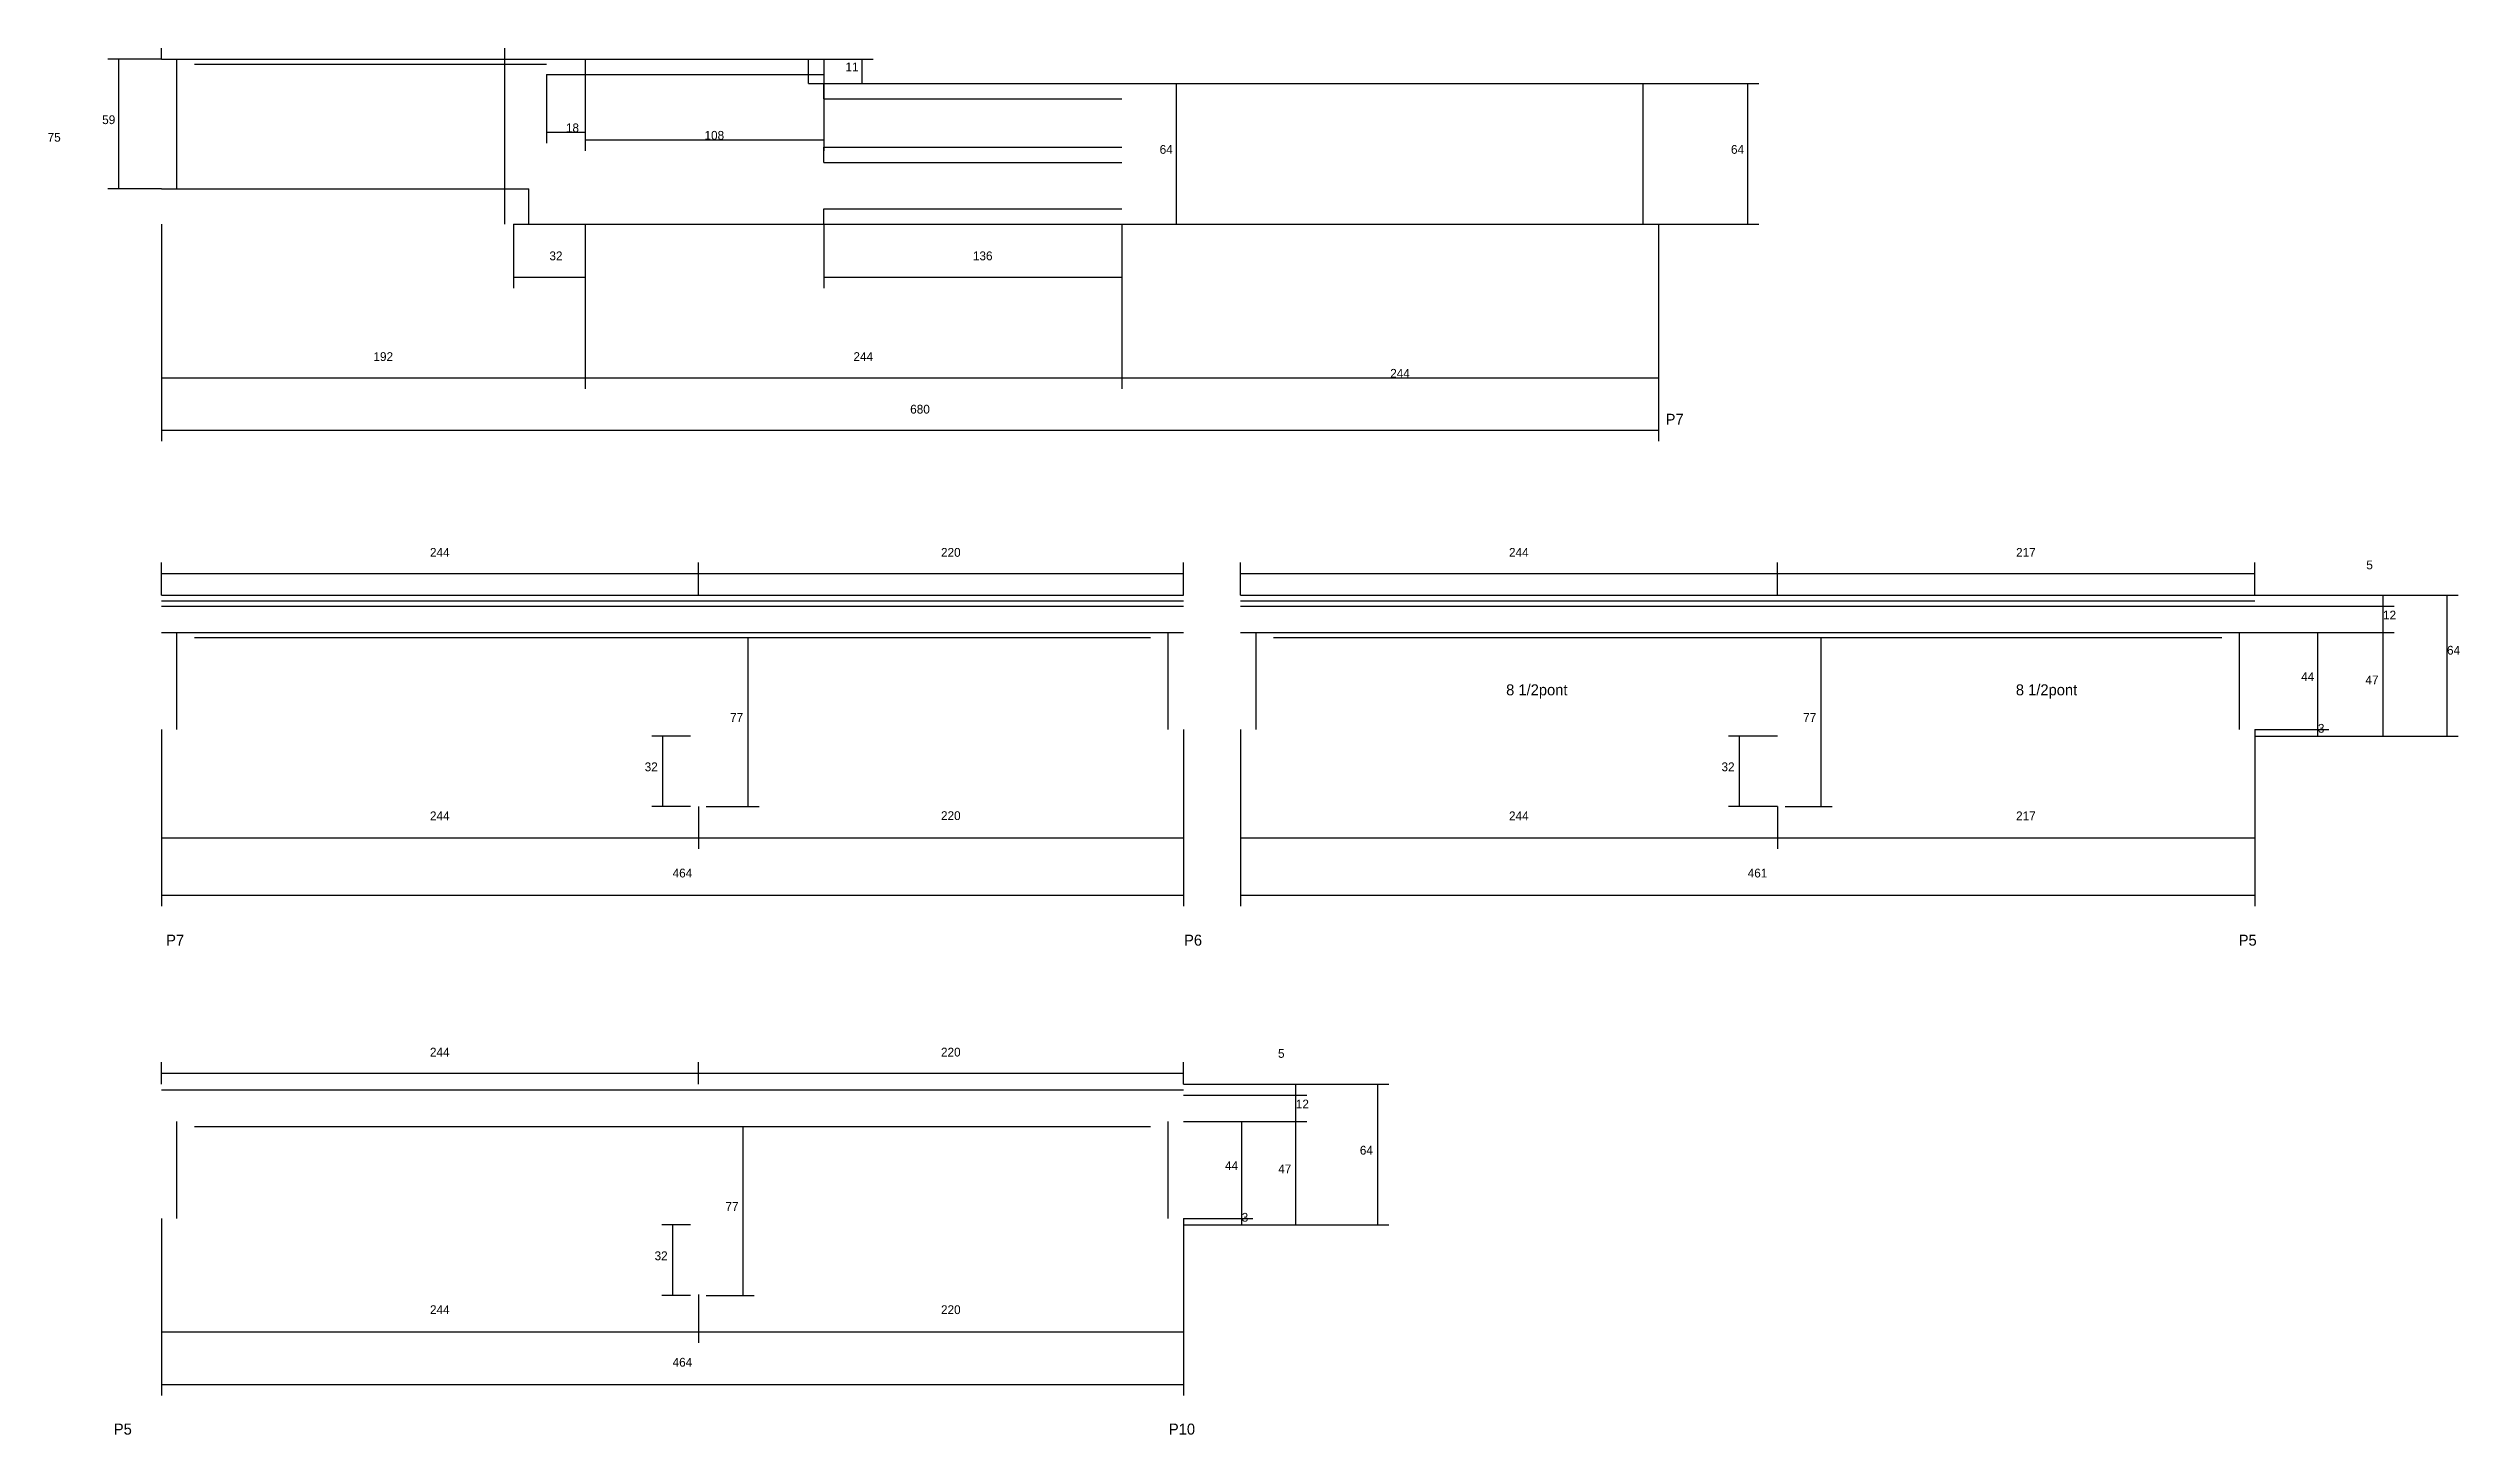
# Model space of a CAD drawing. Header units: metres. Extents: x -10276 to -7678, y 11990 to 13257.
# Drawn here: x -10276 to -9180, y 12627 to 13257 of the extents above; entities that cross this region are included whole.
import ezdxf

# ---------------------------------------------------------------- set-up
doc = ezdxf.new("R2010")
doc.units = ezdxf.units.M
for name, color, linetype in [('COTA', 4, 'Continuous'), ('NOMENCLATURA', 7, 'Continuous'), ('Painéis', 200, 'Continuous'), ('SARR_2.2x7', 40, 'Continuous'), ('SARR_EDITAR', 141, 'Continuous')]:
    doc.layers.add(name, color=color, linetype=linetype)

msp = doc.modelspace()

# ---------------------------------------------------------------- texts
at = {"layer": 'COTA'}
for s, p in [('11', (-9913.3, 13246.6)), ('59', (-10251.2, 13222.6)), ('18', (-10040.4, 13218.9)), ('75', (-10276, 13214.6)), ('108', (-9977.4, 13215.5)), ('64', (-9770.5, 13209.1)), ('64', (-9510.8, 13209.1)), ('32', (-10047.9, 13160.7)), ('136', (-9855.4, 13160.7)), ('192', (-10127.9, 13114.9)), ('244', (-9909.7, 13114.9)), ('244', (-9665.7, 13107.3)), ('680', (-9883.9, 13091)), ('244', (-10102.2, 13025.9)), ('220', (-9869.9, 13025.9)), ('244', (-9611.7, 13025.9)), ('217', (-9381.2, 13025.9)), ('5', (-9222, 13020.2)), ('12', (-9214.4, 12997.4)), ('64', (-9185.3, 12981.4)), ('44', (-9251.6, 12969.4)), ('47', (-9222.4, 12967.9)), ('77', (-9965.8, 12950.8)), ('77', (-9478, 12950.8)), ('3', (-9244, 12945.9)), ('32', (-10004.6, 12928.4)), ('32', (-9515.1, 12928.4)), ('244', (-10102.2, 12906.1)), ('220', (-9869.9, 12906.2)), ('244', (-9611.7, 12906.1)), ('217', (-9381.2, 12906.1)), ('464', (-9991.9, 12880.1)), ('461', (-9503.2, 12880.1)), ('244', (-10102.2, 12798.7)), ('220', (-9869.9, 12798.7)), ('5', (-9716.7, 12798.1)), ('12', (-9708.6, 12775.1)), ('44', (-9740.8, 12747.1)), ('47', (-9716.6, 12745.6)), ('64', (-9679.5, 12754.1)), ('77', (-9967.9, 12728.5)), ('3', (-9733.2, 12723.6)), ('32', (-10000.1, 12706.1)), ('244', (-10102.2, 12681.6)), ('220', (-9869.9, 12681.6)), ('464', (-9991.9, 12657.7))]:
    msp.add_text(s, height=4, dxfattribs=at).set_placement(p)
at = {"layer": 'NOMENCLATURA'}
for s, p in [('P7', (-9540.5, 13085.9)), ('8 1/2pont', (-9613, 12962.9)), ('8 1/2pont', (-9381.3, 12962.9)), ('P7', (-10222.1, 12849.1)), ('P6', (-9759.4, 12849.1)), ('P5', (-9280, 12849.1)), ('P5', (-10245.9, 12626.8)), ('P10', (-9766.3, 12626.8))]:
    msp.add_text(s, height=5, dxfattribs=at).set_placement(p)

# ---------------------------------------------------------------- linework, layer by layer
at = {"layer": 'COTA'}
for p, q in [((-10224.2, 13252.1), (-10224.2, 13257.1)), ((-10068.2, 13177.1), (-10068.2, 13257.1)), ((-10224.2, 13252.1), (-10248.6, 13252.1)), ((-10243.6, 13193.1), (-10243.6, 13252.1)), ((-10224.2, 13252.1), (-10068.2, 13252.1)), ((-10049.2, 13245.1), (-10049.2, 13213.9)), ((-10031.7, 13252.1), (-10031.7, 13210.5)), ((-10031.7, 13245.1), (-10031.7, 13213.9)), ((-9923.2, 13252.1), (-9900.7, 13252.1)), ((-9923.2, 13252.1), (-9923.2, 13210.5)), ((-9905.7, 13241.1), (-9905.7, 13252.1)), ((-9923.2, 13241.1), (-9900.7, 13241.1)), ((-9787.7, 13241.1), (-9757.9, 13241.1)), ((-9762.9, 13177.1), (-9762.9, 13241.1)), ((-9543.7, 13241.1), (-9498.2, 13241.1)), ((-9503.2, 13177.1), (-9503.2, 13241.1)), ((-10049.2, 13218.9), (-10031.7, 13218.9)), ((-10031.7, 13215.5), (-9923.2, 13215.5)), ((-10224.2, 13193.1), (-10248.6, 13193.1)), ((-10224.2, 13177.1), (-10224.2, 13078.4)), ((-10224.2, 13177.1), (-10224.2, 13102.3)), ((-10064.2, 13177.1), (-10064.2, 13148)), ((-10031.7, 13177.1), (-10031.7, 13102.3)), ((-10031.7, 13177.1), (-10031.7, 13102.3)), ((-10031.7, 13177.1), (-10031.7, 13148)), ((-9923.2, 13177.1), (-9923.2, 13148)), ((-9787.7, 13177.1), (-9787.7, 13102.3)), ((-9787.7, 13177.1), (-9787.7, 13102.3)), ((-9787.7, 13177.1), (-9757.9, 13177.1)), ((-9787.7, 13177.1), (-9787.7, 13148)), ((-9543.7, 13177.1), (-9543.7, 13102.3)), ((-9543.7, 13177.1), (-9543.7, 13078.4)), ((-9543.7, 13177.1), (-9498.2, 13177.1)), ((-10064.2, 13153), (-10031.7, 13153)), ((-9923.2, 13153), (-9787.7, 13153)), ((-10224.2, 13107.3), (-10031.7, 13107.3)), ((-10031.7, 13107.3), (-9787.7, 13107.3)), ((-9787.7, 13107.3), (-9543.7, 13107.3)), ((-10224.2, 13083.4), (-9543.7, 13083.4)), ((-10224.2, 13008.4), (-10224.2, 13023.3)), ((-9980.2, 13008.4), (-9980.2, 13023.3)), ((-9980.2, 13008.4), (-9980.2, 13023.3)), ((-9759.7, 13008.4), (-9759.7, 13023.3)), ((-9733.7, 13008.4), (-9733.7, 13023.3)), ((-9489.7, 13008.4), (-9489.7, 13023.3)), ((-9489.7, 13008.4), (-9489.7, 13023.3)), ((-9272.7, 13008.4), (-9272.7, 13023.3)), ((-10224.2, 13018.3), (-9980.2, 13018.3)), ((-9980.2, 13018.3), (-9759.7, 13018.3)), ((-9733.7, 13018.3), (-9489.7, 13018.3)), ((-9489.7, 13018.3), (-9272.7, 13018.3)), ((-9272.7, 13008.4), (-9180.3, 13008.4)), ((-9272.7, 13008.4), (-9209.4, 13008.4)), ((-9272.7, 13003.4), (-9209.4, 13003.4)), ((-9272.7, 13003.4), (-9209.4, 13003.4)), ((-9214.4, 13003.4), (-9214.4, 13008.4)), ((-9214.4, 12991.4), (-9214.4, 13003.4)), ((-9185.3, 12944.4), (-9185.3, 13008.4)), ((-9272.7, 12991.4), (-9209.4, 12991.4)), ((-9272.7, 12991.4), (-9209.4, 12991.4)), ((-9272.7, 12991.4), (-9239, 12991.4)), ((-9244, 12947.4), (-9244, 12991.4)), ((-9214.4, 12944.4), (-9214.4, 12991.4)), ((-9976.7, 12989.2), (-9952.6, 12989.2)), ((-9957.6, 12912.4), (-9957.6, 12989.2)), ((-9486.2, 12989.2), (-9464.8, 12989.2)), ((-9469.8, 12912.4), (-9469.8, 12989.2)), ((-10224.2, 12947.4), (-10224.2, 12867)), ((-9759.7, 12947.4), (-9759.7, 12867)), ((-9733.7, 12947.4), (-9733.7, 12867)), ((-9272.7, 12947.4), (-9272.7, 12867)), ((-9272.7, 12947.4), (-9239, 12947.4)), ((-9272.7, 12947.4), (-9239, 12947.4)), ((-9244, 12944.4), (-9244, 12947.4)), ((-10224.2, 12944.4), (-10224.2, 12893.1)), ((-9983.7, 12944.4), (-10001.3, 12944.4)), ((-9996.3, 12912.4), (-9996.3, 12944.4)), ((-9759.7, 12944.4), (-9759.7, 12893.1)), ((-9733.7, 12944.4), (-9733.7, 12893.1)), ((-9489.7, 12944.4), (-9511.9, 12944.4)), ((-9506.9, 12912.4), (-9506.9, 12944.4)), ((-9272.7, 12944.4), (-9272.7, 12893.1)), ((-9272.7, 12944.4), (-9209.4, 12944.4)), ((-9272.7, 12944.4), (-9180.3, 12944.4)), ((-9272.7, 12944.4), (-9239, 12944.4)), ((-9983.7, 12912.4), (-10001.3, 12912.4)), ((-9980.2, 12912.4), (-9980.2, 12893.1)), ((-9980.2, 12912.4), (-9980.2, 12893.1)), ((-9976.7, 12912.4), (-9952.6, 12912.4)), ((-9489.7, 12912.4), (-9511.9, 12912.4)), ((-9489.7, 12912.4), (-9489.7, 12893.1)), ((-9489.7, 12912.4), (-9489.7, 12893.1)), ((-9486.2, 12912.4), (-9464.8, 12912.4)), ((-10224.2, 12898.1), (-9980.2, 12898.1)), ((-9980.2, 12898.1), (-9759.7, 12898.1)), ((-9733.7, 12898.1), (-9489.7, 12898.1)), ((-9489.7, 12898.1), (-9272.7, 12898.1)), ((-10224.2, 12872), (-9759.7, 12872)), ((-9733.7, 12872), (-9272.7, 12872)), ((-10224.2, 12786.1), (-10224.2, 12796.1)), ((-9980.2, 12786.1), (-9980.2, 12796.1)), ((-9980.2, 12786.1), (-9980.2, 12796.1)), ((-9759.7, 12786.1), (-9759.7, 12796.1)), ((-10224.2, 12791.1), (-9980.2, 12791.1)), ((-9980.2, 12791.1), (-9759.7, 12791.1)), ((-9759.7, 12786.1), (-9703.6, 12786.1)), ((-9759.7, 12786.1), (-9666.4, 12786.1)), ((-9708.6, 12781.1), (-9708.6, 12786.1)), ((-9671.4, 12722.1), (-9671.4, 12786.1)), ((-9759.7, 12781.1), (-9703.6, 12781.1)), ((-9759.7, 12781.1), (-9703.6, 12781.1)), ((-9708.6, 12769.1), (-9708.6, 12781.1)), ((-9976.7, 12766.9), (-9954.8, 12766.9)), ((-9959.8, 12690.1), (-9959.8, 12766.9)), ((-9759.7, 12769.1), (-9703.6, 12769.1)), ((-9759.7, 12769.1), (-9703.6, 12769.1)), ((-9759.7, 12769.1), (-9728.2, 12769.1)), ((-9733.2, 12725.1), (-9733.2, 12769.1)), ((-9708.6, 12722.1), (-9708.6, 12769.1)), ((-10224.2, 12725.1), (-10224.2, 12644.6)), ((-10224.2, 12722.1), (-10224.2, 12668.5)), ((-9983.7, 12722.1), (-9996.8, 12722.1)), ((-9991.8, 12690.1), (-9991.8, 12722.1)), ((-9759.7, 12725.1), (-9759.7, 12644.6)), ((-9759.7, 12725.1), (-9728.2, 12725.1)), ((-9759.7, 12725.1), (-9728.2, 12725.1)), ((-9759.7, 12722.1), (-9759.7, 12668.5)), ((-9759.7, 12722.1), (-9703.6, 12722.1)), ((-9759.7, 12722.1), (-9666.4, 12722.1)), ((-9759.7, 12722.1), (-9728.2, 12722.1)), ((-9733.2, 12722.1), (-9733.2, 12725.1)), ((-9983.7, 12690.1), (-9996.8, 12690.1)), ((-9980.2, 12690.5), (-9980.2, 12668.5)), ((-9980.2, 12690.5), (-9980.2, 12668.5)), ((-9976.7, 12690.1), (-9954.8, 12690.1)), ((-10224.2, 12673.5), (-9980.2, 12673.5)), ((-9980.2, 12673.5), (-9759.7, 12673.5)), ((-10224.2, 12649.6), (-9759.7, 12649.6))]:
    msp.add_line(p, q, dxfattribs=at)
at = {"layer": 'Painéis'}
for p, q in [((-10224.2, 13252.1), (-9923.2, 13252.1)), ((-9923.2, 13241.1), (-9543.7, 13241.1)), ((-10224.2, 13193.1), (-10064.2, 13193.1)), ((-10064.2, 13177.1), (-9543.7, 13177.1)), ((-10224.2, 13008.4), (-9759.7, 13008.4)), ((-10224.2, 13003.4), (-9759.7, 13003.4)), ((-9733.7, 13008.4), (-9272.7, 13008.4)), ((-9733.7, 13003.4), (-9272.7, 13003.4)), ((-10224.2, 12991.4), (-9759.7, 12991.4)), ((-9733.7, 12991.4), (-9272.7, 12991.4))]:
    msp.add_line(p, q, dxfattribs=at)
at = {"layer": 'SARR_2.2x7'}
for p, q in [((-10217.2, 13193.1), (-10217.2, 13252.1)), ((-10209.2, 13249.9), (-10049.2, 13249.9)), ((-10049.2, 13245.1), (-10031.7, 13245.1)), ((-10031.7, 13245.1), (-9923.2, 13245.1)), ((-9930.2, 13241.1), (-9930.2, 13252.1)), ((-9930.2, 13241.1), (-9923.2, 13241.1)), ((-9923.2, 13234.1), (-9923.2, 13241.1)), ((-9923.2, 13234.1), (-9787.7, 13234.1)), ((-9550.7, 13177.1), (-9550.7, 13241.1)), ((-9923.2, 13205.1), (-9923.2, 13212.1)), ((-9923.2, 13212.1), (-9787.7, 13212.1)), ((-9923.2, 13205.1), (-9787.7, 13205.1)), ((-10064.2, 13193.1), (-10057.2, 13193.1)), ((-10057.2, 13177.1), (-10057.2, 13193.1)), ((-9923.2, 13177.1), (-9923.2, 13184.1)), ((-9923.2, 13184.1), (-9787.7, 13184.1)), ((-10217.2, 12947.4), (-10217.2, 12991.4)), ((-9766.7, 12947.4), (-9766.7, 12991.4)), ((-9726.7, 12947.4), (-9726.7, 12991.4)), ((-9279.7, 12947.4), (-9279.7, 12991.4)), ((-10209.2, 12989.2), (-9980.2, 12989.2)), ((-9980.2, 12989.2), (-9774.7, 12989.2)), ((-9718.7, 12989.2), (-9489.7, 12989.2)), ((-9489.7, 12989.2), (-9287.7, 12989.2)), ((-10217.2, 12725.1), (-10217.2, 12769.1)), ((-10209.2, 12766.9), (-9980.2, 12766.9)), ((-9980.2, 12766.9), (-9774.7, 12766.9)), ((-9766.7, 12725.1), (-9766.7, 12769.1))]:
    msp.add_line(p, q, dxfattribs=at)
at = {"layer": 'SARR_EDITAR'}
for p, q in [((-10224.2, 13005.9), (-9980.2, 13005.9)), ((-9980.2, 13005.9), (-9759.7, 13005.9)), ((-9733.7, 13005.9), (-9489.7, 13005.9)), ((-9489.7, 13005.9), (-9272.7, 13005.9)), ((-10224.2, 12783.6), (-9980.2, 12783.6)), ((-9980.2, 12783.6), (-9759.7, 12783.6))]:
    msp.add_line(p, q, dxfattribs=at)

msp.set_redraw_order([(e.dxf.handle, doc.entitydb.next_handle()) for e in msp.query("TEXT MTEXT ATTDEF DIMENSION ARC_DIMENSION")])  # texts and dimensions are drawn at this point

doc.saveas('drawing.dxf')
